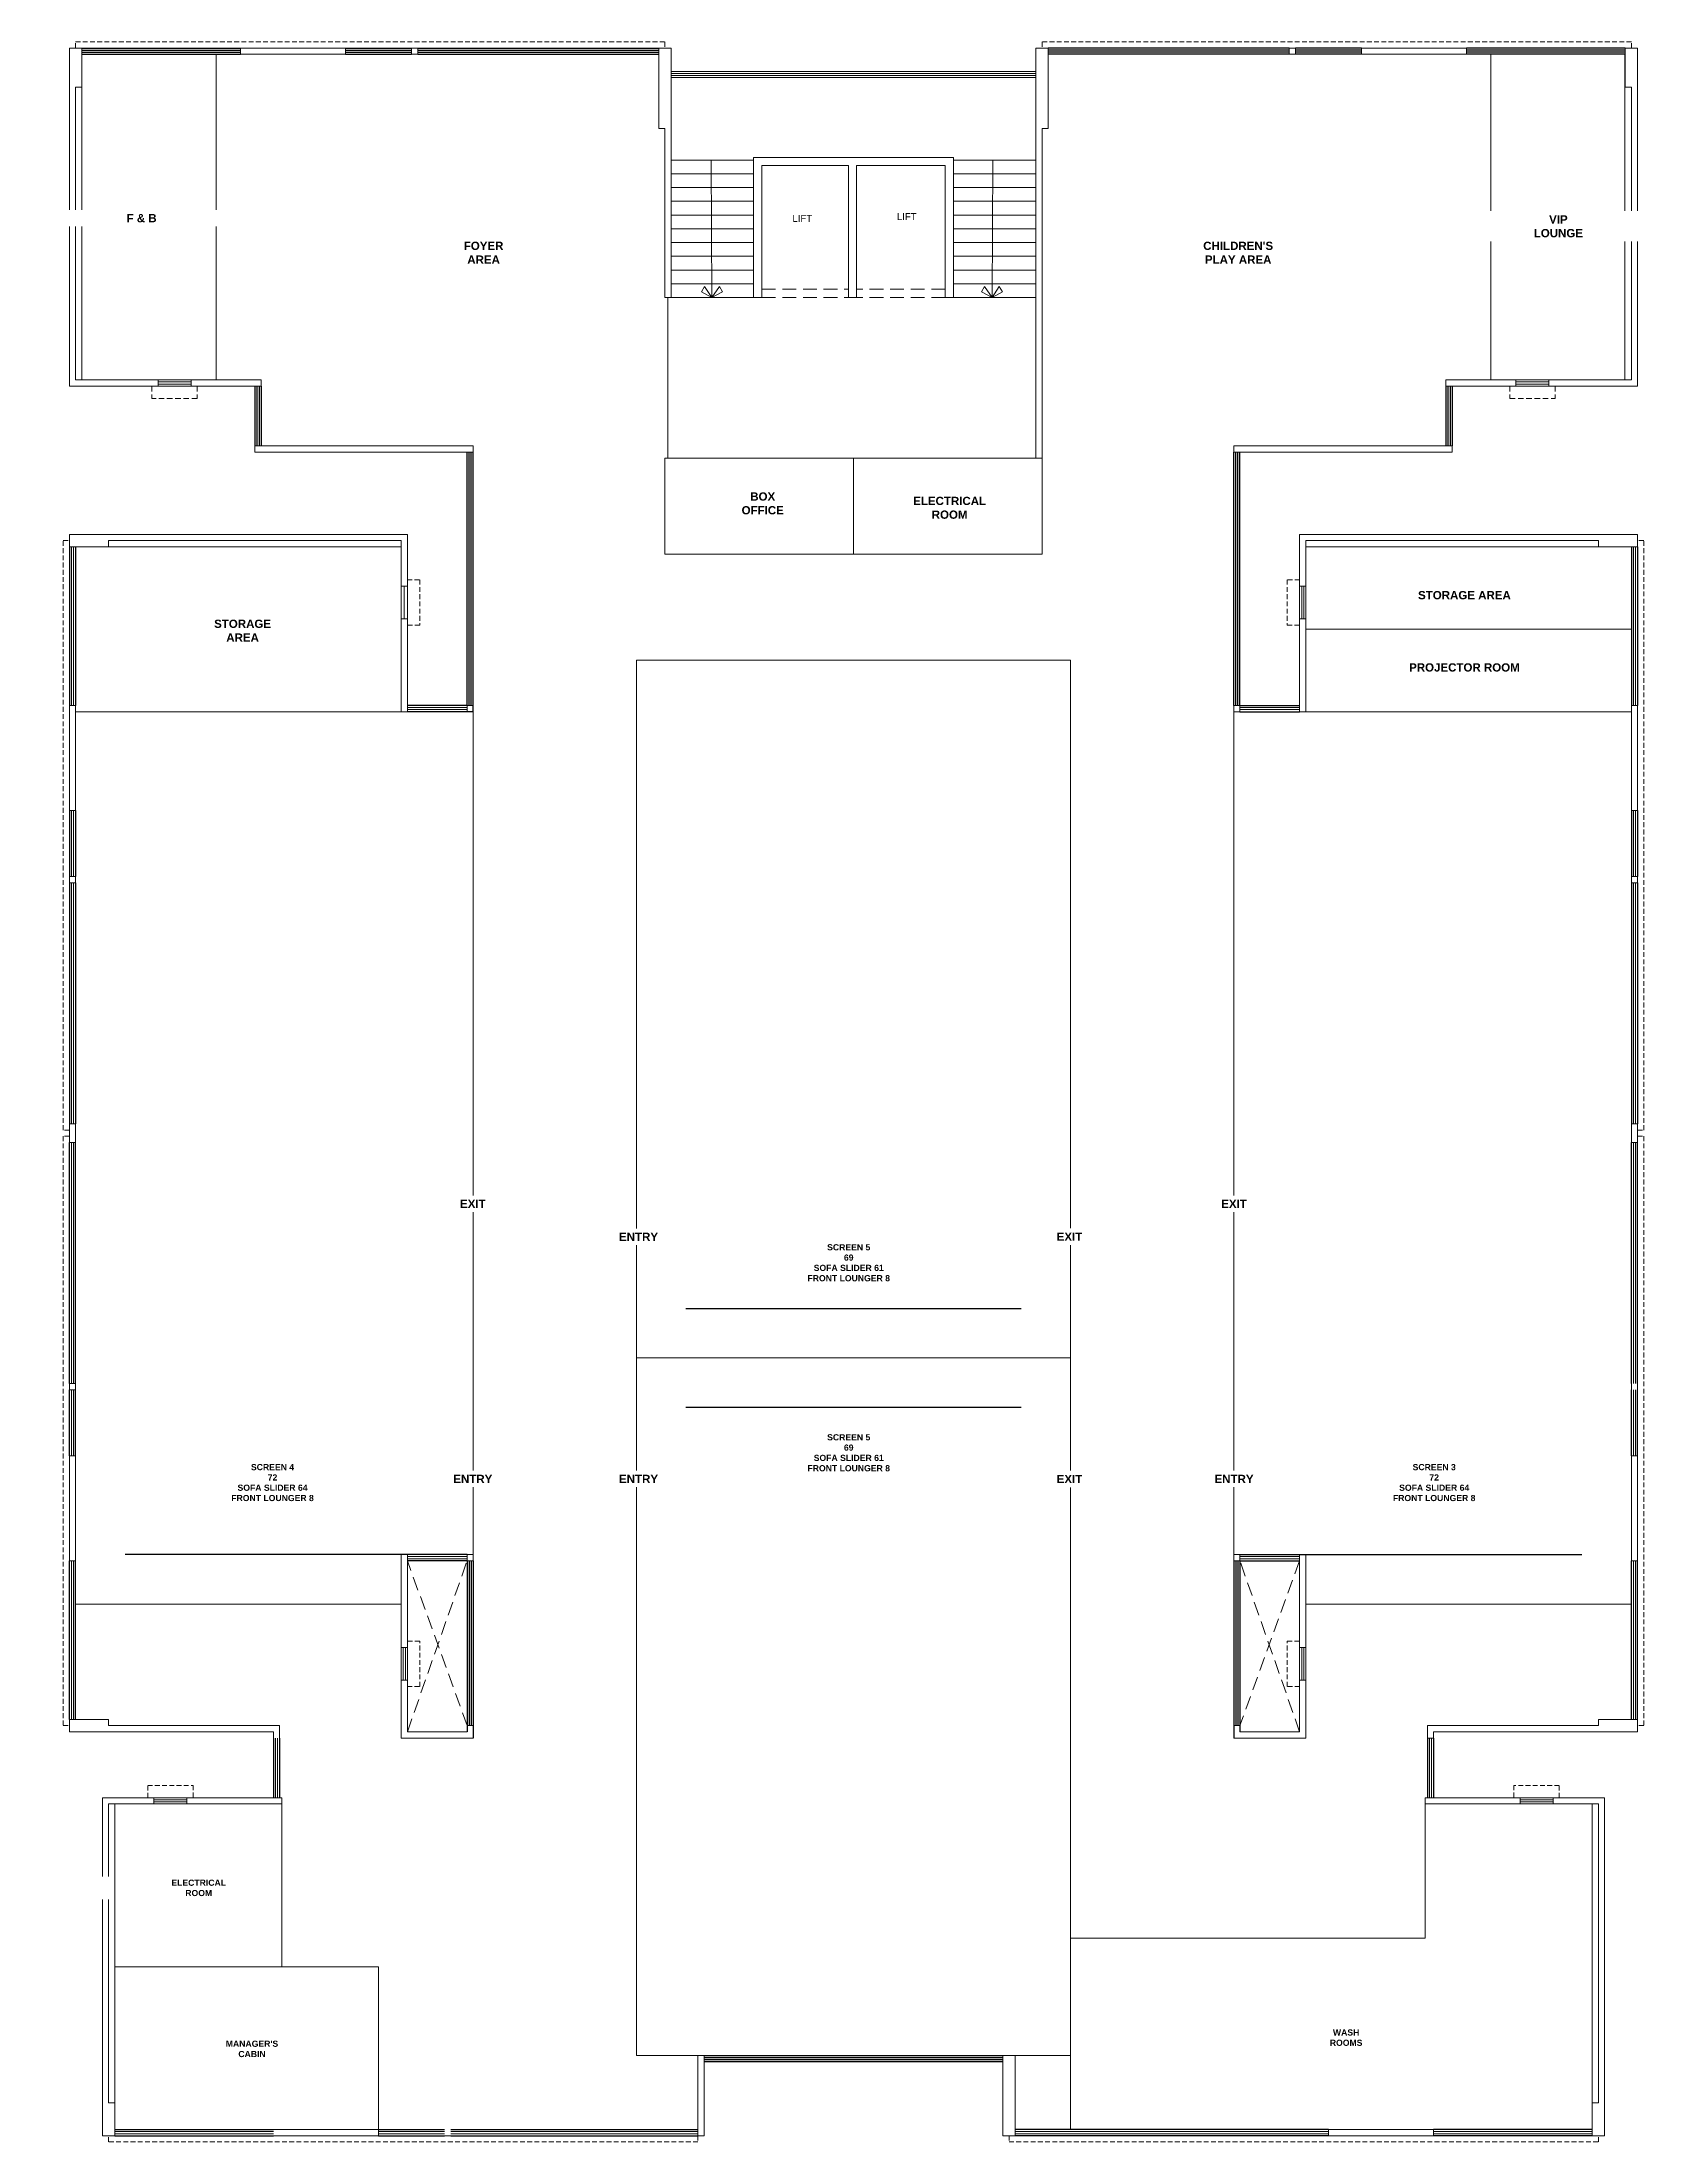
# Model space of a CAD drawing. Header units: inches. Extents: x 1807 to 67852, y 1160 to 20242.
# Drawn here: x 43766 to 44942, y 10092 to 11620 of the extents above; entities that cross this region are included whole.
import ezdxf

# ---------------------------------------------------------------- set-up
doc = ezdxf.new("R2010")
doc.units = ezdxf.units.IN
doc.header["$MEASUREMENT"] = 0
doc.linetypes.add('DASHED', pattern=[0.75, 0.5, -0.25])
doc.layers.get('0').update_dxf_attribs({"lineweight": 20})
for name, color, linetype, lineweight in [('02WINDOW & DOTTED', 8, 'Continuous', 20), ('Nstair', 8, 'Continuous', 20), ('PROJ.', 8, 'DASHED', 20), ('RAILING', 8, 'Continuous', 25), ('Railing 01', 8, 'Continuous', 18), ('SHOP TEXT', 7, 'Continuous', 15), ('text', 7, 'Continuous', 15), ('wall', 7, 'Continuous', 20), ('WALLS', 7, 'Continuous', 20), ('WINDOW', 8, 'Continuous', 15)]:
    doc.layers.add(name, color=color, linetype=linetype, lineweight=lineweight)
doc.styles.add('Krupalu 1', font='arial.ttf')
doc.styles.add('title block', font='')
doc.styles.get('title block').set_extended_font_data('Gulim')

msp = doc.modelspace()

# ---------------------------------------------------------------- texts
at = {"layer": 'SHOP TEXT', "ltscale": 0.1, "style": 'Krupalu 1'}
for p in [(44387.9, 11490.7), (44311.9, 11489.3)]:
    msp.add_text('LIFT', height=5, dxfattribs=at).set_placement(p)
at = {"layer": 'text', "width": 139.144, "attachment_point": 4, "style": 'title block', "bg_fill": 2}
for s, insert, char_height in [('\\pxqc;{\\fArial|b1|i0|c0|p34;FOYER\\PAREA}', (44017.5, 11466.9), 6), ("\\pxqc;{\\fArial|b1|i0|c0|p34;CHILDREN'S\\PPLAY AREA}", (44566.8, 11466.9), 6), ('\\pxqc;{\\fArial|b1|i0|c0|p34;BOX\\POFFICE}', (44220.7, 11284.4), 6), ('\\pxqc;{\\fArial|b1|i0|c0|p34;SCREEN 3\\P72\\PSOFA SLIDER 64\\PFRONT LOUNGER 8}', (44709.5, 10571.7), 4.5), ("\\pxqc,t17;{\\fArial|b1|i0|c0|p34;MANAGER'S\\PCABIN}", (43848.9, 10159.5), 4.5)]:
    msp.add_mtext(s, dxfattribs=dict(at, insert=insert, char_height=char_height))

# ---------------------------------------------------------------- linework, layer by layer
at = {"color": 5}
msp.add_line((44221.3, 11434.3), (44221.3, 11317.3), dxfattribs=at)
at = {"layer": '02WINDOW & DOTTED'}
for p, q in [((44489.1, 11598.8), (44223.4, 11598.8)), ((44489.1, 11597.3), (44223.4, 11597.3)), ((44489.1, 11595.8), (44223.4, 11595.8)), ((44489.1, 11594.3), (44223.4, 11594.3))]:
    msp.add_line(p, q, dxfattribs=at)
at = {"layer": '02WINDOW & DOTTED', "linetype": 'DASHED', "ltscale": 20}
for p, q in [((44289.6, 11440.3), (44352.6, 11440.3)), ((44289.6, 11434.3), (44352.6, 11434.3)), ((44423.1, 11440.3), (44358.6, 11440.3)), ((44423.1, 11434.3), (44358.6, 11434.3)), ((44075.1, 10394.8), (44031.6, 10514.8)), ((44031.6, 10390.3), (44075.1, 10514.8)), ((44681.1, 10390.3), (44637.6, 10514.8)), ((44681.1, 10514.8), (44637.6, 10394.8))]:
    msp.add_line(p, q, dxfattribs=at)
at = {"layer": 'Nstair', "ltscale": 10}
for p, q in [((44283.6, 11534.3), (44223.6, 11534.3)), ((44252.8, 11534.3), (44253.3, 11434.3)), ((44429.1, 11534.3), (44489.1, 11534.3)), ((44457.7, 11534.3), (44457.2, 11434.3)), ((44283.6, 11524.3), (44223.6, 11524.3)), ((44283.6, 11514.3), (44223.6, 11514.3)), ((44429.1, 11524.3), (44489.1, 11524.3)), ((44429.1, 11514.3), (44489.1, 11514.3)), ((44283.6, 11504.3), (44223.6, 11504.3)), ((44429.1, 11504.3), (44489.1, 11504.3)), ((44283.6, 11494.3), (44223.6, 11494.3)), ((44283.6, 11484.3), (44223.6, 11484.3)), ((44429.1, 11494.3), (44489.1, 11494.3)), ((44429.1, 11484.3), (44489.1, 11484.3)), ((44283.6, 11474.3), (44223.6, 11474.3)), ((44283.6, 11464.3), (44223.6, 11464.3)), ((44429.1, 11474.3), (44489.1, 11474.3)), ((44429.1, 11464.3), (44489.1, 11464.3)), ((44283.6, 11454.3), (44223.6, 11454.3)), ((44429.1, 11454.3), (44489.1, 11454.3)), ((44283.6, 11444.3), (44223.6, 11444.3)), ((44283.6, 11434.3), (44223.6, 11434.3)), ((44245.8, 11438.5), (44248, 11442.4)), ((44253.3, 11434.3), (44245.8, 11438.5)), ((44248, 11442.4), (44253.3, 11434.3)), ((44258.7, 11442.4), (44253.3, 11434.3)), ((44253.3, 11434.3), (44260.9, 11438.5)), ((44260.9, 11438.5), (44258.7, 11442.4)), ((44429.1, 11444.3), (44489.1, 11444.3)), ((44429.1, 11434.3), (44489.1, 11434.3)), ((44449.6, 11438.5), (44451.8, 11442.4)), ((44457.2, 11434.3), (44449.6, 11438.5)), ((44451.8, 11442.4), (44457.2, 11434.3)), ((44462.5, 11442.4), (44457.2, 11434.3)), ((44457.2, 11434.3), (44464.7, 11438.5)), ((44464.7, 11438.5), (44462.5, 11442.4))]:
    msp.add_line(p, q, dxfattribs=at)
at = {"layer": 'PROJ.', "ltscale": 8}
for p, q in [((43845.6, 11369.8), (43845.6, 11360.8)), ((43878.6, 11360.8), (43845.6, 11360.8)), ((43878.6, 11369.8), (43878.6, 11360.8)), ((44834.1, 11369.8), (44834.1, 11360.8)), ((44834.1, 11360.8), (44867.1, 11360.8)), ((44867.1, 11369.8), (44867.1, 11360.8))]:
    msp.add_line(p, q, dxfattribs=at)
at = {"layer": 'PROJ.', "ltscale": 7}
for points in [[(43790.1, 11615.8), (43790.1, 11620.3), (44219.1, 11620.3), (44219.1, 11615.8)], [(44922.6, 11615.8), (44922.6, 11620.3), (44493.6, 11620.3), (44493.6, 11615.8)], [(43785.6, 10828.3), (43781.1, 10828.3), (43781.1, 11257.3), (43785.6, 11257.3)], [(44927.1, 10828.3), (44931.6, 10828.3), (44931.6, 11257.3), (44927.1, 11257.3)], [(44031.6, 11228.8), (44040.6, 11228.8), (44040.6, 11195.8), (44031.6, 11195.8)], [(44681.1, 11228.8), (44672.1, 11228.8), (44672.1, 11195.8), (44681.1, 11195.8)], [(43785.6, 10823.8), (43781.1, 10823.8), (43781.1, 10394.8), (43785.6, 10394.8)], [(44927.1, 10823.8), (44931.6, 10823.8), (44931.6, 10394.8), (44927.1, 10394.8)], [(44031.6, 10423.3), (44040.6, 10423.3), (44040.6, 10456.3), (44031.6, 10456.3)], [(44681.1, 10423.3), (44672.1, 10423.3), (44672.1, 10456.3), (44681.1, 10456.3)], [(43842.6, 10342.3), (43842.6, 10351.3), (43875.6, 10351.3), (43875.6, 10342.3)], [(44870.1, 10342.3), (44870.1, 10351.3), (44837.1, 10351.3), (44837.1, 10342.3)], [(44243.1, 10096.3), (44243.1, 10091.8), (43814.1, 10091.8), (43814.1, 10096.3)], [(44469.6, 10096.3), (44469.6, 10091.8), (44898.6, 10091.8), (44898.6, 10096.3)]]:
    msp.add_lwpolyline(points, dxfattribs=at)
at = {"layer": 'RAILING'}
for p, q in [((43794.6, 11615.8), (43910.1, 11615.8)), ((43794.6, 11614.3), (43910.1, 11614.3)), ((43794.6, 11612.8), (43910.1, 11612.8)), ((43794.6, 11611.3), (43910.1, 11611.3)), ((43986.6, 11615.8), (44034.6, 11615.8)), ((43986.6, 11614.3), (44034.6, 11614.3)), ((43986.6, 11612.8), (44034.6, 11612.8)), ((43986.6, 11611.3), (44034.6, 11611.3)), ((44039.1, 11615.8), (44214.6, 11615.8)), ((44039.1, 11614.3), (44214.6, 11614.3)), ((44039.1, 11612.8), (44214.6, 11612.8)), ((44039.1, 11611.3), (44214.6, 11611.3)), ((44673.6, 11615.8), (44498.1, 11615.8)), ((44673.6, 11614.3), (44498.1, 11614.3)), ((44673.6, 11612.8), (44498.1, 11612.8)), ((44673.6, 11611.3), (44498.1, 11611.3)), ((44726.1, 11615.8), (44678.1, 11615.8)), ((44726.1, 11614.3), (44678.1, 11614.3)), ((44726.1, 11612.8), (44678.1, 11612.8)), ((44726.1, 11611.3), (44678.1, 11611.3)), ((44918.1, 11615.8), (44802.6, 11615.8)), ((44918.1, 11614.3), (44802.6, 11614.3)), ((44918.1, 11612.8), (44802.6, 11612.8)), ((44918.1, 11611.3), (44802.6, 11611.3)), ((43920.6, 11369.8), (43920.6, 11326.3)), ((43922.1, 11369.8), (43922.1, 11326.3)), ((43923.6, 11369.8), (43923.6, 11326.3)), ((43925.1, 11369.8), (43925.1, 11326.3)), ((44787.6, 11369.8), (44787.6, 11326.3)), ((44789.1, 11369.8), (44789.1, 11326.3)), ((44790.6, 11369.8), (44790.6, 11326.3)), ((44792.1, 11369.8), (44792.1, 11326.3)), ((44075.1, 11137.3), (44075.1, 11321.8)), ((44076.6, 11137.3), (44076.6, 11321.8)), ((44078.1, 11137.3), (44078.1, 11321.8)), ((44079.6, 11132.8), (44079.6, 11321.8)), ((44633.1, 11137.3), (44633.1, 11321.8)), ((44634.6, 11137.3), (44634.6, 11321.8)), ((44636.1, 11137.3), (44636.1, 11321.8)), ((44637.6, 11137.3), (44637.6, 11321.8)), ((43785.6, 11252.8), (43785.6, 11137.3)), ((43790.1, 11252.8), (43790.1, 11137.3)), ((44922.6, 11252.8), (44922.6, 11137.3)), ((44927.1, 11252.8), (44927.1, 11137.3)), ((44075.1, 11137.3), (44031.6, 11137.3)), ((44079.6, 11132.8), (44031.6, 11132.8)), ((44637.6, 11137.3), (44681.1, 11137.3)), ((44637.6, 11132.8), (44681.1, 11132.8)), ((43785.6, 11060.8), (43785.6, 11012.8)), ((43790.1, 11060.8), (43790.1, 11012.8)), ((44922.6, 11060.8), (44922.6, 11012.8)), ((44927.1, 11060.8), (44927.1, 11012.8)), ((43785.6, 11008.3), (43785.6, 10832.8)), ((43790.1, 11008.3), (43790.1, 10832.8)), ((44922.6, 11008.3), (44922.6, 10832.8)), ((44927.1, 11008.3), (44927.1, 10832.8)), ((43785.6, 10643.8), (43785.6, 10819.3)), ((43790.1, 10643.8), (43790.1, 10819.3)), ((44922.6, 10643.8), (44922.6, 10819.3)), ((44927.1, 10643.8), (44927.1, 10819.3)), ((43785.6, 10591.3), (43785.6, 10639.3)), ((43790.1, 10591.3), (43790.1, 10639.3)), ((44922.6, 10591.3), (44922.6, 10639.3)), ((44927.1, 10591.3), (44927.1, 10639.3)), ((44075.1, 10519.3), (44031.6, 10519.3)), ((44637.6, 10519.3), (44681.1, 10519.3)), ((43785.6, 10399.3), (43785.6, 10514.8)), ((43790.1, 10399.3), (43790.1, 10514.8)), ((44075.1, 10514.8), (44031.6, 10514.8)), ((44075.1, 10514.8), (44075.1, 10390.3)), ((44076.6, 10514.8), (44076.6, 10394.8)), ((44078.1, 10514.8), (44078.1, 10394.8)), ((44079.6, 10514.8), (44079.6, 10385.8)), ((44633.1, 10514.8), (44633.1, 10385.8)), ((44634.6, 10514.8), (44634.6, 10394.8)), ((44636.1, 10514.8), (44636.1, 10394.8)), ((44637.6, 10514.8), (44681.1, 10514.8)), ((44637.6, 10514.8), (44637.6, 10390.3)), ((44922.6, 10399.3), (44922.6, 10514.8)), ((44927.1, 10399.3), (44927.1, 10514.8)), ((43934.1, 10385.8), (43934.1, 10342.3)), ((43938.6, 10385.8), (43938.6, 10342.3)), ((44774.1, 10385.8), (44774.1, 10342.3)), ((44778.6, 10385.8), (44778.6, 10342.3)), ((44247.6, 10154.8), (44465.1, 10154.8)), ((44247.6, 10153.3), (44465.1, 10153.3)), ((44247.6, 10151.8), (44465.1, 10151.8)), ((44247.6, 10150.3), (44465.1, 10150.3)), ((44247.6, 10150.3), (44465.1, 10150.3)), ((43818.6, 10100.8), (43934.1, 10100.8)), ((43818.6, 10096.3), (43934.1, 10096.3)), ((44010.6, 10100.8), (44058.6, 10100.8)), ((44010.6, 10096.3), (44058.6, 10096.3)), ((44063.1, 10100.8), (44243.1, 10100.8)), ((44063.1, 10096.3), (44243.1, 10096.3)), ((44645.1, 10100.8), (44474.1, 10100.8)), ((44645.1, 10096.3), (44474.1, 10096.3)), ((44702.1, 10100.8), (44645.1, 10100.8)), ((44702.1, 10096.3), (44645.1, 10096.3)), ((44894.1, 10100.8), (44778.6, 10100.8)), ((44894.1, 10096.3), (44778.6, 10096.3))]:
    msp.add_line(p, q, dxfattribs=at)
at = {"layer": 'Railing 01'}
for p, q in [((43787.1, 11252.8), (43787.1, 11137.3)), ((43788.6, 11252.8), (43788.6, 11137.3)), ((44924.1, 11252.8), (44924.1, 11137.3)), ((44925.6, 11252.8), (44925.6, 11137.3)), ((44075.1, 11135.8), (44031.6, 11135.8)), ((44075.1, 11134.3), (44031.6, 11134.3)), ((44637.6, 11135.8), (44681.1, 11135.8)), ((44637.6, 11134.3), (44681.1, 11134.3)), ((43787.1, 11060.8), (43787.1, 11012.8)), ((43788.6, 11060.8), (43788.6, 11012.8)), ((44924.1, 11060.8), (44924.1, 11012.8)), ((44925.6, 11060.8), (44925.6, 11012.8)), ((43787.1, 11008.3), (43787.1, 10832.8)), ((43788.6, 11008.3), (43788.6, 10832.8)), ((44924.1, 11008.3), (44924.1, 10832.8)), ((44925.6, 11008.3), (44925.6, 10832.8)), ((43787.1, 10643.8), (43787.1, 10819.3)), ((43788.6, 10643.8), (43788.6, 10819.3)), ((44924.1, 10643.8), (44924.1, 10819.3)), ((44925.6, 10643.8), (44925.6, 10819.3)), ((43787.1, 10591.3), (43787.1, 10639.3)), ((43788.6, 10591.3), (43788.6, 10639.3)), ((44924.1, 10591.3), (44924.1, 10639.3)), ((44925.6, 10591.3), (44925.6, 10639.3)), ((44075.1, 10517.8), (44031.6, 10517.8)), ((44075.1, 10516.3), (44031.6, 10516.3)), ((44637.6, 10517.8), (44681.1, 10517.8)), ((44637.6, 10516.3), (44681.1, 10516.3)), ((43787.1, 10399.3), (43787.1, 10514.8)), ((43788.6, 10399.3), (43788.6, 10514.8)), ((44924.1, 10399.3), (44924.1, 10514.8)), ((44925.6, 10399.3), (44925.6, 10514.8)), ((43935.6, 10385.8), (43935.6, 10342.3)), ((43937.1, 10385.8), (43937.1, 10342.3)), ((44775.6, 10385.8), (44775.6, 10342.3)), ((44777.1, 10385.8), (44777.1, 10342.3)), ((43818.6, 10099.3), (43934.1, 10099.3)), ((43818.6, 10097.8), (43934.1, 10097.8)), ((44010.6, 10099.3), (44058.6, 10099.3)), ((44010.6, 10097.8), (44058.6, 10097.8)), ((44063.1, 10099.3), (44243.1, 10099.3)), ((44063.1, 10097.8), (44243.1, 10097.8)), ((44645.1, 10099.3), (44474.1, 10099.3)), ((44645.1, 10097.8), (44474.1, 10097.8)), ((44702.1, 10099.3), (44645.1, 10099.3)), ((44702.1, 10097.8), (44645.1, 10097.8)), ((44894.1, 10099.3), (44778.6, 10099.3)), ((44894.1, 10097.8), (44778.6, 10097.8))]:
    msp.add_line(p, q, dxfattribs=at)
at = {"layer": 'wall'}
for p, q in [((43785.6, 11615.8), (43785.6, 11369.8)), ((43785.6, 11615.8), (43794.6, 11615.8)), ((43794.6, 11591.8), (43794.6, 11615.8)), ((43910.1, 11615.8), (43910.1, 11611.3)), ((43910.1, 11615.8), (43986.6, 11615.8)), ((43910.1, 11611.3), (43982.1, 11611.3)), ((43982.1, 11611.3), (43982.1, 11611.3)), ((43986.6, 11611.3), (43982.1, 11611.3)), ((43986.6, 11615.8), (43986.6, 11611.3)), ((44034.6, 11615.8), (44034.6, 11615.8)), ((44034.6, 11615.8), (44039.1, 11615.8)), ((44214.6, 11615.8), (44214.6, 11561.8)), ((44214.6, 11615.8), (44223.6, 11615.8)), ((44223.6, 11615.8), (44223.6, 11434.3)), ((44489.1, 11615.8), (44489.1, 11317.3)), ((44498.1, 11615.8), (44489.1, 11615.8)), ((44498.1, 11615.8), (44498.1, 11561.8)), ((44673.6, 11615.8), (44673.6, 11611.3)), ((44678.1, 11615.8), (44673.6, 11615.8)), ((44678.1, 11615.8), (44678.1, 11611.3)), ((44726.1, 11615.8), (44726.1, 11611.3)), ((44802.6, 11615.8), (44726.1, 11615.8)), ((44802.6, 11611.3), (44726.1, 11611.3)), ((44802.6, 11615.8), (44802.6, 11611.3)), ((44918.1, 11591.8), (44918.1, 11615.8)), ((44927.1, 11615.8), (44918.1, 11615.8)), ((44927.1, 11615.8), (44927.1, 11369.8)), ((43790.1, 11587.3), (43790.1, 11426.8)), ((43794.6, 11587.3), (43790.1, 11587.3)), ((43794.6, 11587.3), (43794.6, 11591.8)), ((44918.1, 11587.3), (44918.1, 11591.8)), ((44918.1, 11591.8), (44918.1, 11591.8)), ((44918.1, 11587.3), (44922.6, 11587.3)), ((44922.6, 11587.3), (44922.6, 11426.8)), ((44214.6, 11557.3), (44214.6, 11561.8)), ((44214.6, 11561.8), (44214.6, 11561.8)), ((44214.6, 11557.3), (44219.1, 11557.3)), ((44219.1, 11557.3), (44219.1, 11434.3)), ((44493.6, 11557.3), (44493.6, 11317.3)), ((44498.1, 11557.3), (44493.6, 11557.3)), ((44498.1, 11557.3), (44498.1, 11561.8)), ((44498.1, 11561.8), (44498.1, 11561.8)), ((44358.6, 11536.3), (44283.6, 11536.3)), ((44283.6, 11536.3), (44283.6, 11434.3)), ((44289.6, 11434.3), (44289.6, 11530.3)), ((44289.6, 11530.3), (44352.6, 11530.3)), ((44352.6, 11536.3), (44429.1, 11536.3)), ((44352.6, 11530.3), (44352.6, 11434.3)), ((44352.6, 11434.3), (44352.6, 11530.3)), ((44358.6, 11434.3), (44358.6, 11530.3)), ((44423.1, 11530.3), (44358.6, 11530.3)), ((44358.6, 11530.3), (44358.6, 11434.3)), ((44423.1, 11434.3), (44423.1, 11530.3)), ((44429.1, 11536.3), (44429.1, 11434.3)), ((44283.6, 11434.3), (44289.6, 11434.3)), ((44352.6, 11434.3), (44358.6, 11434.3)), ((44358.6, 11434.3), (44352.6, 11434.3)), ((44429.1, 11434.3), (44423.1, 11434.3)), ((43790.1, 11426.8), (43790.1, 11422.3)), ((43790.1, 11426.8), (43790.1, 11426.8)), ((43790.1, 11422.3), (43790.1, 11422.3)), ((43790.1, 11422.3), (43790.1, 11374.3)), ((44922.6, 11426.8), (44922.6, 11422.3)), ((44922.6, 11426.8), (44922.6, 11426.8)), ((44922.6, 11422.3), (44922.6, 11422.3)), ((44922.6, 11422.3), (44922.6, 11374.3)), ((43850.1, 11374.3), (43790.1, 11374.3)), ((43850.1, 11374.3), (43850.1, 11369.8)), ((43874.1, 11374.3), (43874.1, 11369.8)), ((43925.1, 11374.3), (43874.1, 11374.3)), ((43878.6, 11374.3), (43878.6, 11374.3)), ((43925.1, 11374.3), (43925.1, 11369.8)), ((44787.6, 11374.3), (44838.6, 11374.3)), ((44787.6, 11374.3), (44787.6, 11369.8)), ((44838.6, 11374.3), (44838.6, 11369.8)), ((44862.6, 11374.3), (44862.6, 11369.8)), ((44862.6, 11374.3), (44922.6, 11374.3)), ((43850.1, 11369.8), (43785.6, 11369.8)), ((43925.1, 11369.8), (43874.1, 11369.8)), ((44787.6, 11369.8), (44838.6, 11369.8)), ((44862.6, 11369.8), (44927.1, 11369.8)), ((43920.6, 11326.3), (43920.6, 11321.8)), ((44792.1, 11326.3), (44792.1, 11321.8)), ((44031.6, 11261.8), (43785.6, 11261.8)), ((43785.6, 11252.8), (43785.6, 11261.8)), ((43809.6, 11252.8), (43785.6, 11252.8)), ((43809.6, 11252.8), (43809.6, 11252.8)), ((43809.6, 11252.8), (43814.1, 11252.8)), ((43814.1, 11257.3), (43814.1, 11252.8)), ((43974.6, 11257.3), (43814.1, 11257.3)), ((43974.6, 11257.3), (43974.6, 11257.3)), ((43979.1, 11257.3), (43974.6, 11257.3)), ((43979.1, 11257.3), (43979.1, 11257.3)), ((44031.6, 11224.3), (44031.6, 11261.8)), ((44681.1, 11261.8), (44927.1, 11261.8)), ((44681.1, 11224.3), (44681.1, 11261.8)), ((44685.6, 11257.3), (44733.6, 11257.3)), ((44685.6, 11224.3), (44685.6, 11257.3)), ((44733.6, 11257.3), (44898.6, 11257.3)), ((44898.6, 11257.3), (44898.6, 11252.8)), ((44903.1, 11252.8), (44898.6, 11252.8)), ((44903.1, 11252.8), (44927.1, 11252.8)), ((44903.1, 11252.8), (44903.1, 11252.8)), ((44927.1, 11252.8), (44927.1, 11261.8)), ((44031.6, 11224.3, 2), (44027.1, 11224.3, 2)), ((44681.1, 11224.3), (44685.6, 11224.3)), ((44027.1, 11132.8), (44027.1, 11200.3)), ((44031.6, 11200.3), (44027.1, 11200.3)), ((44031.6, 11132.8), (44031.6, 11200.3)), ((44681.1, 11132.8), (44681.1, 11200.3)), ((44681.1, 11200.3), (44685.6, 11200.3)), ((44685.6, 11132.8), (44685.6, 11200.3)), ((43785.6, 11137.3), (43785.6, 11060.8)), ((43790.1, 11137.3), (43785.6, 11137.3)), ((43790.1, 11137.3), (43790.1, 11065.3)), ((44031.6, 11132.8), (44027.1, 11132.8)), ((44637.6, 11137.3), (44633.1, 11137.3)), ((44681.1, 11132.8), (44685.6, 11132.8)), ((44922.6, 11137.3), (44922.6, 11065.3)), ((44922.6, 11137.3), (44927.1, 11137.3)), ((44927.1, 11137.3), (44927.1, 11060.8)), ((43790.1, 11060.8), (43785.6, 11060.8)), ((43790.1, 11065.3), (43790.1, 11065.3)), ((43790.1, 11065.3), (43790.1, 11060.8)), ((44922.6, 11065.3), (44922.6, 11065.3)), ((44922.6, 11065.3), (44922.6, 11060.8)), ((44922.6, 11060.8), (44927.1, 11060.8)), ((43785.6, 11008.3), (43785.6, 11012.8)), ((44927.1, 11008.3), (44927.1, 11012.8)), ((43785.6, 10832.8), (43785.6, 10823.8)), ((43785.6, 10819.3), (43785.6, 10828.3)), ((44927.1, 10832.8), (44927.1, 10823.8)), ((44927.1, 10819.3), (44927.1, 10828.3)), ((43785.6, 10643.8), (43785.6, 10639.3)), ((44927.1, 10643.8), (44927.1, 10639.3)), ((43785.6, 10514.8), (43785.6, 10591.3)), ((43790.1, 10514.8), (43790.1, 10586.8)), ((44922.6, 10591.3), (44927.1, 10591.3)), ((44922.6, 10586.8), (44922.6, 10591.3)), ((44922.6, 10514.8), (44922.6, 10586.8)), ((44927.1, 10514.8), (44927.1, 10591.3)), ((44031.6, 10519.3), (44027.1, 10519.3)), ((44027.1, 10519.3), (44027.1, 10451.8)), ((44031.6, 10519.3), (44031.6, 10451.8)), ((44681.1, 10519.3), (44685.6, 10519.3)), ((44681.1, 10519.3), (44681.1, 10451.8)), ((44685.6, 10519.3), (44685.6, 10451.8)), ((44922.6, 10519.3), (44922.6, 10519.3)), ((44075.1, 10514.8), (44079.6, 10514.8)), ((44637.6, 10514.8), (44633.1, 10514.8)), ((44922.6, 10514.8), (44927.1, 10514.8)), ((44031.6, 10451.8), (44027.1, 10451.8)), ((44681.1, 10451.8), (44685.6, 10451.8)), ((44031.6, 10427.8), (44027.1, 10427.8)), ((44027.1, 10427.8), (44027.1, 10385.8)), ((44031.6, 10427.8), (44031.6, 10390.3)), ((44681.1, 10427.8), (44685.6, 10427.8)), ((44681.1, 10427.8), (44681.1, 10390.3)), ((44685.6, 10427.8), (44685.6, 10385.8)), ((43809.6, 10399.3), (43785.6, 10399.3)), ((43785.6, 10399.3), (43785.6, 10390.3)), ((43809.6, 10399.3), (43809.6, 10399.3)), ((43809.6, 10399.3), (43814.1, 10399.3)), ((43814.1, 10394.8), (43814.1, 10399.3)), ((43938.6, 10394.8), (43814.1, 10394.8)), ((43938.6, 10385.8), (43938.6, 10394.8)), ((44774.1, 10394.8), (44898.6, 10394.8)), ((44774.1, 10385.8), (44774.1, 10394.8)), ((44898.6, 10394.8), (44898.6, 10399.3)), ((44903.1, 10399.3), (44898.6, 10399.3)), ((44903.1, 10399.3), (44927.1, 10399.3)), ((44903.1, 10399.3), (44903.1, 10399.3)), ((44927.1, 10399.3), (44927.1, 10390.3)), ((43934.1, 10390.3), (43785.6, 10390.3)), ((43934.1, 10385.8), (43934.1, 10390.3)), ((43934.1, 10385.8), (43934.1, 10390.3)), ((44027.1, 10385.8), (44079.6, 10385.8)), ((44031.6, 10390.3), (44075.1, 10390.3)), ((44685.6, 10385.8), (44633.1, 10385.8)), ((44681.1, 10390.3), (44637.6, 10390.3)), ((44778.6, 10385.8), (44774.1, 10385.8)), ((44778.6, 10385.8), (44778.6, 10390.3)), ((44778.6, 10390.3), (44927.1, 10390.3)), ((43809.6, 10342.3), (43809.6, 10096.3)), ((43847.1, 10342.3), (43809.6, 10342.3)), ((43814.1, 10337.8), (43814.1, 10120.3)), ((43847.1, 10337.8), (43814.1, 10337.8)), ((43847.1, 10342.3), (43847.1, 10337.8)), ((43940.1, 10342.3), (43871.1, 10342.3)), ((43871.1, 10342.3), (43871.1, 10337.8)), ((43940.1, 10337.8), (43871.1, 10337.8)), ((43940.1, 10342.3), (43940.1, 10337.8)), ((44772.6, 10342.3), (44772.6, 10337.8)), ((44772.6, 10342.3), (44841.6, 10342.3)), ((44772.6, 10337.8), (44841.6, 10337.8)), ((44841.6, 10342.3), (44841.6, 10337.8)), ((44865.6, 10342.3), (44865.6, 10337.8)), ((44865.6, 10342.3), (44903.1, 10342.3)), ((44865.6, 10337.8), (44898.6, 10337.8)), ((44898.6, 10337.8), (44898.6, 10120.3)), ((44903.1, 10342.3), (44903.1, 10096.3)), ((44243.1, 10154.8), (44247.6, 10154.8)), ((44243.1, 10096.3), (44243.1, 10154.8)), ((44247.6, 10096.3), (44247.6, 10154.8)), ((44465.1, 10096.3), (44465.1, 10154.8)), ((44469.6, 10154.8), (44465.1, 10154.8)), ((44469.6, 10154.8), (44469.6, 10154.8)), ((44474.1, 10154.8), (44469.6, 10154.8)), ((44474.1, 10154.8), (44474.1, 10150.3)), ((44474.1, 10096.3), (44474.1, 10150.3)), ((44474.1, 10150.3), (44474.1, 10150.3)), ((43818.6, 10120.3), (43818.6, 10096.3)), ((44894.1, 10120.3), (44894.1, 10096.3)), ((43818.6, 10096.3), (43809.6, 10096.3)), ((43934.1, 10100.8), (44006.1, 10100.8)), ((43934.1, 10096.3), (44010.6, 10096.3)), ((44006.1, 10100.8), (44006.1, 10100.8)), ((44006.1, 10100.8), (44010.6, 10100.8)), ((44010.6, 10100.8), (44010.6, 10096.3)), ((44063.1, 10096.3), (44058.6, 10096.3)), ((44243.1, 10096.3), (44247.6, 10096.3)), ((44474.1, 10096.3), (44465.1, 10096.3)), ((44702.1, 10100.8), (44702.1, 10096.3)), ((44706.6, 10100.8), (44702.1, 10100.8)), ((44778.6, 10096.3), (44702.1, 10096.3)), ((44706.6, 10100.8), (44706.6, 10100.8)), ((44778.6, 10100.8), (44706.6, 10100.8)), ((44894.1, 10096.3), (44903.1, 10096.3))]:
    msp.add_line(p, q, dxfattribs=at)
for points in [[(43925.1, 11326.3), (43920.6, 11326.3)], [(44792.1, 11321.8), (44633.1, 11321.8), (44633.1, 11326.3), (44792.1, 11326.3)], [(43920.6, 11321.8), (44079.6, 11321.8)]]:
    msp.add_lwpolyline(points, dxfattribs=at)
at = {"layer": 'WALLS'}
for p, q in [((44219.1, 11434.3), (44223.6, 11434.3)), ((44489.1, 11317.3), (44223.6, 11317.3)), ((44493.6, 11317.3), (44489.1, 11317.3)), ((43814.1, 10337.8), (43940.1, 10337.8)), ((43818.6, 10337.8), (43940.1, 10337.8)), ((43940.1, 10100.8), (43818.6, 10100.8))]:
    msp.add_line(p, q, dxfattribs=at)
at = {"layer": 'WALLS', "lineweight": 30}
for p, q in [((44234.4, 10698.5), (44478.3, 10698.5)), ((44234.4, 10626.5), (44478.3, 10626.5)), ((44043.6, 10519.3), (43826.1, 10519.3)), ((44669.1, 10519.3), (44886.6, 10519.3))]:
    msp.add_line(p, q, dxfattribs=at)
at = {"layer": 'WALLS'}
for points in [[(43794.6, 11611.3), (43892.3, 11611.3), (43892.3, 11374.3), (43794.6, 11374.3)], [(44039.1, 11611.3), (44034.6, 11611.3), (44034.6, 11615.8), (44039.1, 11615.8)], [(44917.9, 11611.3), (44820.2, 11611.3), (44820.2, 11374.3), (44917.9, 11374.3)], [(44079.6, 11321.8), (43920.6, 11321.8), (43920.6, 11326.3), (44079.6, 11326.3)], [(44027.1, 11132.8), (43790.1, 11132.8), (43790.1, 11252.8), (44027.1, 11252.8)], [(44685.6, 11192.8), (44922.6, 11192.8), (44922.6, 11252.8), (44685.6, 11252.8)], [(44685.6, 11132.8), (44922.6, 11132.8), (44922.6, 11192.8), (44685.6, 11192.8)], [(44514.3, 11170.3), (44198.4, 11170.3), (44198.4, 10662.5), (44514.3, 10662.5)], [(44079.6, 10519.3), (44027.1, 10519.3), (44027.1, 10483.3), (43790.1, 10483.3), (43790.1, 11132.8), (44079.6, 11132.8)], [(44079.6, 11137.3), (44075.1, 11137.3), (44075.1, 11132.8), (44079.6, 11132.8)], [(44633.1, 11137.3), (44637.6, 11137.3), (44637.6, 11132.8), (44633.1, 11132.8)], [(43790.1, 11008.3), (43785.6, 11008.3), (43785.6, 11012.8), (43790.1, 11012.8)], [(44922.6, 11012.8), (44927.1, 11012.8), (44927.1, 11008.3), (44922.6, 11008.3)], [(43790.1, 10819.3), (43785.6, 10819.3), (43785.6, 10832.8), (43790.1, 10832.8)], [(44922.6, 10832.8), (44927.1, 10832.8), (44927.1, 10819.3), (44922.6, 10819.3)], [(44514.3, 10154.8), (44198.4, 10154.8), (44198.4, 10662.5), (44514.3, 10662.5)], [(43790.1, 10639.3), (43785.6, 10639.3), (43785.6, 10643.8), (43790.1, 10643.8)], [(43785.6, 10591.3), (43790.1, 10591.3), (43790.1, 10514.8), (43785.6, 10514.8)], [(44075.1, 10519.3), (44079.6, 10519.3), (44079.6, 10514.8), (44075.1, 10514.8)], [(44637.6, 10519.3), (44633.1, 10519.3), (44633.1, 10514.8), (44637.6, 10514.8)]]:
    msp.add_lwpolyline(points, close=True, dxfattribs=at)
for points in [[(44673.6, 11611.3), (44678.1, 11611.3)], [(43979.1, 11257.3), (44027.1, 11257.3), (44027.1, 11224.3)], [(44075.1, 10394.8), (44079.6, 10394.8)], [(44637.6, 10394.8), (44633.1, 10394.8)], [(44898.6, 10337.8), (44772.6, 10337.8), (44772.6, 10240), (44514.3, 10240), (44514.3, 10100.8), (44894.1, 10100.8), (44894.1, 10337.8), (44772.6, 10337.8)], [(43818.6, 10120.3), (43814.1, 10120.3)], [(44894.1, 10120.3), (44898.6, 10120.3)], [(44778.6, 10100.8), (44778.6, 10096.3)]]:
    msp.add_lwpolyline(points, dxfattribs=at)
at = {"layer": 'WINDOW'}
for p, q in [((43874.1, 11374.3), (43850.1, 11374.3)), ((43874.1, 11372.8), (43850.1, 11372.8)), ((44838.6, 11374.3), (44862.6, 11374.3)), ((44838.6, 11372.8), (44862.6, 11372.8)), ((43874.1, 11371.3), (43850.1, 11371.3)), ((43874.1, 11369.8), (43850.1, 11369.8)), ((44838.6, 11371.3), (44862.6, 11371.3)), ((44838.6, 11369.8), (44862.6, 11369.8)), ((44027.1, 11200.4, -2), (44027.1, 11224.4, -2)), ((44029.3, 11200.1, -2), (44029.3, 11224.3, -2)), ((44031.6, 11200.3), (44031.6, 11224.3)), ((44681.1, 11200.3), (44681.1, 11224.3)), ((44682.6, 11200.3), (44682.6, 11224.3)), ((44684.1, 11200.3), (44684.1, 11224.3)), ((44685.6, 11200.3), (44685.6, 11224.3)), ((44027.1, 10451.8), (44027.1, 10427.8)), ((44028.6, 10451.8), (44028.6, 10427.8)), ((44030.1, 10451.8), (44030.1, 10427.8)), ((44031.6, 10451.8), (44031.6, 10427.8)), ((44681.1, 10451.8), (44681.1, 10427.8)), ((44682.6, 10451.8), (44682.6, 10427.8)), ((44684.1, 10451.8), (44684.1, 10427.8)), ((44685.6, 10451.8), (44685.6, 10427.8)), ((43871.1, 10342.3), (43847.1, 10342.3)), ((43871.1, 10340.8), (43847.1, 10340.8)), ((43871.1, 10339.3), (43847.1, 10339.3)), ((43871.1, 10337.8), (43847.1, 10337.8)), ((44841.6, 10342.3), (44865.6, 10342.3)), ((44841.6, 10340.8), (44865.6, 10340.8)), ((44841.6, 10339.3), (44865.6, 10339.3)), ((44841.6, 10337.8), (44865.6, 10337.8))]:
    msp.add_line(p, q, dxfattribs=at)

msp.set_redraw_order([(e.dxf.handle, doc.entitydb.next_handle()) for e in msp.query("TEXT MTEXT ATTDEF DIMENSION ARC_DIMENSION")])  # texts and dimensions are drawn at this point

# ---------------------------------------------------------------- next in the draw order: linework, layer by layer
at = {"layer": 'WALLS'}
for points in [[(44219.1, 11317.3), (44219.1, 11247.5), (44356.3, 11247.5), (44356.3, 11317.3)], [(44633.1, 10519.3), (44685.6, 10519.3), (44685.6, 10483.3), (44922.6, 10483.3), (44922.6, 11132.8), (44633.1, 11132.8)], [(44010.6, 10219.3), (43818.6, 10219.3), (43818.6, 10100.8), (44010.6, 10100.8)]]:
    msp.add_lwpolyline(points, close=True, dxfattribs=at)

# ---------------------------------------------------------------- next in the draw order: texts
at = {"layer": 'text', "width": 139.144, "style": 'title block', "bg_fill": 2}
for s, insert, char_height, attachment_point in [('\\pxqc;{\\fArial|b1|i0|c0|p34;F & B', (43907.7, 11492), 6, 6), ('\\pxqc;{\\fArial|b1|i0|c0|p34;VIP\\PLOUNGE}', (44799.9, 11486.1), 6, 4), ('\\pxqc;{\\fArial|b1|i0|c0|p34;STORAGE AREA}', (44731.5, 11217.6), 6, 4), ('\\pxqc;{\\fArial|b1|i0|c0|p34;STORAGE\\PAREA}', (43981.2, 11191.8), 6, 6), ('\\pxqc;{\\fArial|b1|i0|c0|p34;PROJECTOR ROOM}', (44731.5, 11165), 6, 4), ('\\pxqc;{\\fArial|b1|i0|c0|p34;EXIT}', (44148.8, 10774.6), 6, 6), ('\\pxqc;{\\fArial|b1|i0|c0|p34;ENTRY}', (44130.3, 10750.6), 6, 4), ('\\pxqc;{\\fArial|b1|i0|c0|p34;SCREEN 5\\P69\\PSOFA SLIDER 61\\PFRONT LOUNGER 8}', (44283.3, 10731.7), 4.5, 4), ('\\pxqc;{\\fArial|b1|i0|c0|p34;EXIT}', (44444, 10750.7), 6, 4), ('\\pxqc;{\\fArial|b1|i0|c0|p34;SCREEN 5\\P69\\PSOFA SLIDER 61\\PFRONT LOUNGER 8}', (44283.3, 10593.4), 4.5, 4), ('\\pxqc;{\\fArial|b1|i0|c0|p34;SCREEN 4\\P72\\PSOFA SLIDER 64\\PFRONT LOUNGER 8}', (44003, 10571.7), 4.5, 6), ('\\pxqc;{\\fArial|b1|i0|c0|p34;ELECTRICAL\\PROOM}', (43810.1, 10276.7), 4.5, 4), ('\\pxqc;{\\fArial|b1|i0|c0|p34;WASH\\PROOMS}', (44645.4, 10167.7), 4.5, 4)]:
    msp.add_mtext(s, dxfattribs=dict(at, insert=insert, char_height=char_height, attachment_point=attachment_point))

# ---------------------------------------------------------------- next in the draw order: linework, layer by layer
at = {"layer": 'WALLS'}
msp.add_lwpolyline([(43940.1, 10219.3), (43818.6, 10219.3), (43818.6, 10337.8), (43940.1, 10337.8)], close=True, dxfattribs=at)

# ---------------------------------------------------------------- next in the draw order: texts
at = {"layer": 'text', "char_height": 6, "width": 139.144, "style": 'title block', "bg_fill": 2}
for s, insert, attachment_point in [('\\pxqc;{\\fArial|b1|i0|c0|p34;ELECTRICAL\\PROOM}', (44495.9, 11281.2), 6), ('\\pxqc;{\\fArial|b1|i0|c0|p34;EXIT}', (44563.8, 10774.6), 4), ('\\pxqc;{\\fArial|b1|i0|c0|p34;ENTRY}', (44148.8, 10574.4), 6), ('\\pxqc;{\\fArial|b1|i0|c0|p34;ENTRY}', (44563.8, 10574.4), 4)]:
    msp.add_mtext(s, dxfattribs=dict(at, insert=insert, attachment_point=attachment_point))

# ---------------------------------------------------------------- next in the draw order: linework, layer by layer
at = {"layer": 'WALLS'}
msp.add_lwpolyline([(44356.3, 11247.5), (44356.3, 11317.3), (44493.6, 11317.3), (44493.6, 11247.5)], close=True, dxfattribs=at)

# ---------------------------------------------------------------- next in the draw order: texts
at = {"layer": 'text', "char_height": 6, "width": 139.144, "attachment_point": 4, "style": 'title block', "bg_fill": 2}
for s, insert in [('\\pxqc;{\\fArial|b1|i0|c0|p34;ENTRY}', (44130.3, 10574.4)), ('\\pxqc;{\\fArial|b1|i0|c0|p34;EXIT}', (44444, 10574.3))]:
    msp.add_mtext(s, dxfattribs=dict(at, insert=insert))

doc.saveas('drawing.dxf')
